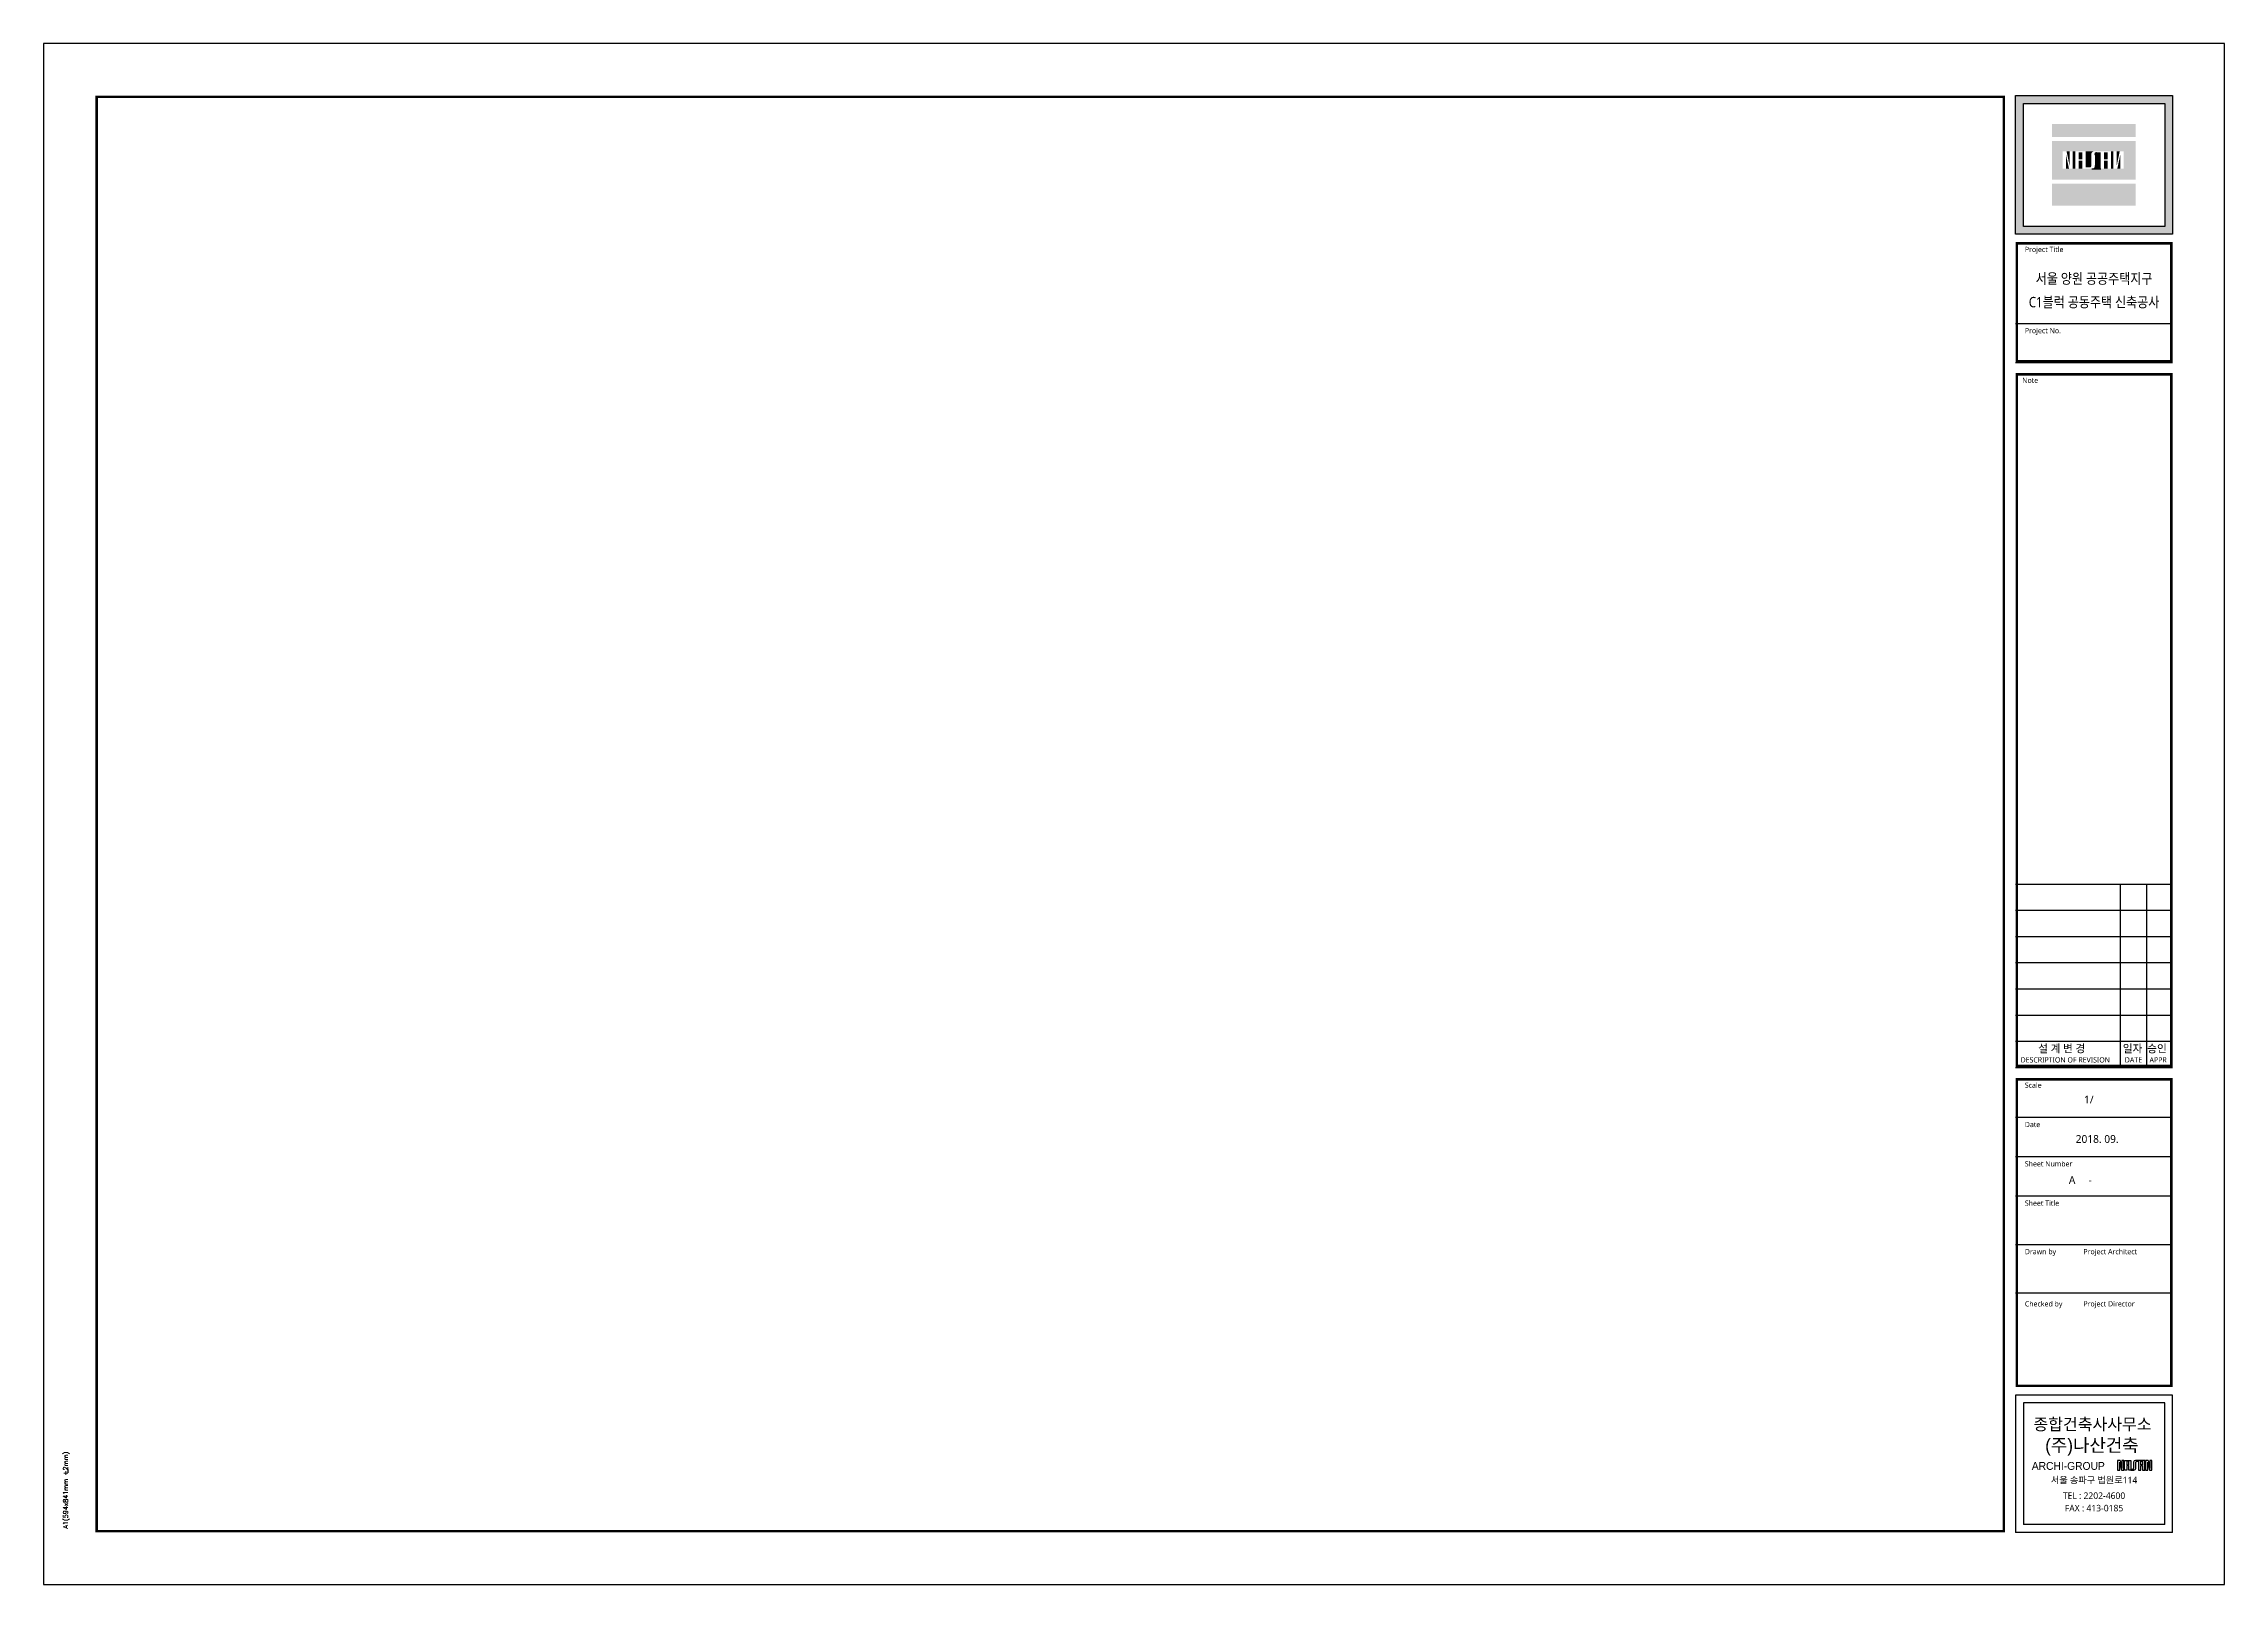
# Model space of a CAD drawing. Header units: millimetres. Extents: x 0 to 420, y 0 to 297.
import ezdxf
from ezdxf.enums import TextEntityAlignment as Align

# ---------------------------------------------------------------- set-up
doc = ezdxf.new("R2010")
doc.units = ezdxf.units.MM
doc.header["$LTSCALE"] = 50
for name, color, linetype in [('A-TEXT', 3, 'Continuous'), ('FORM', 3, 'Continuous'), ('TIT', 2, 'Continuous')]:
    doc.layers.add(name, color=color, linetype=linetype)
doc.styles.add('ACAD', font='txt_____7.ttf', dxfattribs={"height": 2.2})
doc.styles.add('NASAN-1', font='malgun_8.ttf')
doc.styles.add('NASAN1', font='malgun_8.ttf')
doc.styles.add('NASAN2', font='malgun_8.ttf')
doc.styles.add('T1', font='HYGTRE_F.TTF')

msp = doc.modelspace()

# ---------------------------------------------------------------- hatches: boundary and pattern name
for points in [[(402.92, 281.2), (386.78, 281.2), (386.78, 278.68), (402.92, 278.68)], [(394.05, 273.11), (394.05, 272.8, 0.414214), (394.36, 273.11)], [(395.71, 275.39, 1), (395.09, 275.39, 1)], [(402.92, 269.69), (386.77, 269.69), (386.77, 265.47), (402.92, 265.47)]]:
    msp.add_hatch(color=252).paths.add_polyline_path(points)
at = {"layer": 'FORM'}
h = msp.add_hatch(color=256, dxfattribs=at)
h.paths.add_polyline_path([(410.01, 286.66), (379.78, 286.66), (379.78, 259.94), (410.01, 259.94)])
h.paths.add_polyline_path([(408.5, 285.15), (408.5, 261.45), (381.29, 261.45), (381.29, 285.15)], flags=16)

# ---------------------------------------------------------------- linework, layer by layer
at = {"color": 252}
for p, q in [((395.09, 273.18, 0), (395.09, 272.57, 0)), ((394.48, 272.57, 0), (396.2, 272.57, 0))]:
    msp.add_line(p, q, dxfattribs=at)
msp.add_lwpolyline([(395.71, 275.39, -1), (395.09, 275.39, -1)], format="xyb", close=True, dxfattribs=at)
msp.add_circle((395.4, 275.39, 0), 0.306, dxfattribs=at)
for points in [[(386.78, 277.92, 0), (388.86, 277.92, 0), (386.78, 270.46, 0), (388.86, 270.46, 0)], [(388.86, 277.92, 0), (388.86, 275.93, 0), (400.59, 277.92, 0), (400.59, 275.93, 0)], [(400.59, 277.92, 0), (402.93, 277.92, 0), (400.59, 270.46, 0), (402.93, 270.46, 0)], [(389.49, 275.32, 0), (389.49, 272.57, 0), (390.07, 272.57, 0)], [(389.6, 275.93, 0), (390.18, 275.93, 0), (390.18, 273.17, 0)], [(390.81, 275.93, 0), (391.31, 275.93, 0), (390.81, 272.57, 0), (391.31, 272.57, 0)], [(391.94, 275.7, 0), (392.63, 275.7, 0), (391.94, 274.37, 0), (392.63, 274.37, 0)], [(391.94, 274.13, 0), (392.63, 274.13, 0), (391.94, 272.57, 0), (392.63, 272.57, 0)], [(393.26, 275.93, 0), (394.36, 275.93, 0), (393.26, 273.11, 0), (394.36, 273.11, 0)], [(393.26, 273.11, 0), (394.05, 273.11, 0), (393.26, 272.8, 0), (394.05, 272.8, 0)], [(394.97, 275.93, 0), (394.36, 275.93, 0), (394.81, 275.91, 0)], [(394.81, 275.91, 0), (394.36, 275.93, 0), (394.66, 275.85, 0)], [(394.66, 275.85, 0), (394.36, 275.93, 0), (394.54, 275.75, 0)], [(394.54, 275.75, 0), (394.36, 275.93, 0), (394.44, 275.62, 0)], [(394.44, 275.62, 0), (394.36, 275.93, 0), (394.38, 275.48, 0)], [(394.38, 275.48, 0), (394.36, 275.93, 0), (394.36, 275.32, 0)], [(395.01, 272.88, 0), (395.09, 272.57, 0), (395.07, 273.02, 0)], [(395.07, 273.02, 0), (395.09, 272.57, 0), (395.09, 273.18, 0)], [(395.09, 275.39, 0), (396.2, 275.39, 0), (395.09, 272.57, 0), (396.2, 272.57, 0)], [(395.4, 275.7, 0), (396.2, 275.7, 0), (395.4, 275.39, 0), (396.2, 275.39, 0)], [(396.83, 275.7, 0), (397.52, 275.7, 0), (396.83, 274.37, 0), (397.52, 274.37, 0)], [(396.83, 274.13, 0), (397.52, 274.13, 0), (396.83, 272.57, 0), (397.52, 272.57, 0)], [(398.15, 275.93, 0), (398.64, 275.93, 0), (398.15, 272.57, 0), (398.64, 272.57, 0)], [(399.27, 275.93, 0), (399.85, 275.93, 0), (399.27, 273.17, 0)], [(399.96, 275.32, 0), (399.38, 272.57, 0), (399.96, 272.57, 0)], [(388.86, 272.57, 0), (388.86, 270.46, 0), (400.59, 272.57, 0), (400.59, 270.46, 0)], [(394.48, 272.57, 0), (395.09, 272.57, 0), (394.65, 272.59, 0)], [(394.65, 272.59, 0), (395.09, 272.57, 0), (394.79, 272.65, 0)], [(394.79, 272.65, 0), (395.09, 272.57, 0), (394.91, 272.75, 0)], [(394.91, 272.75, 0), (395.09, 272.57, 0), (395.01, 272.88, 0)]]:
    msp.add_solid(points, dxfattribs=at)
at = {"layer": 'FORM'}
for p, q in [((379.78, 259.94), (379.78, 286.66)), ((379.78, 286.66), (410.01, 286.66)), ((410.01, 286.66), (410.01, 259.94)), ((381.29, 261.45), (381.29, 285.15)), ((381.29, 285.15), (408.5, 285.15)), ((408.5, 285.15), (408.5, 261.45)), ((408.5, 261.45), (381.29, 261.45)), ((410.01, 259.94), (379.78, 259.94)), ((379.78, 242.79), (410.01, 242.79)), ((410.01, 235.22), (379.78, 235.22)), ((379.78, 134.84), (410.01, 134.84)), ((399.92, 134.84), (399.92, 99.53)), ((404.97, 134.84), (404.97, 99.53)), ((379.78, 129.79), (410.01, 129.79)), ((379.78, 124.75), (410.01, 124.75)), ((379.78, 119.7), (410.01, 119.7)), ((379.78, 114.66), (410.01, 114.66)), ((379.78, 109.61), (410.01, 109.61)), ((379.78, 104.57), (410.01, 104.57)), ((379.78, 99.53), (410.01, 99.53)), ((379.78, 89.94), (410.01, 89.94)), ((379.78, 82.38), (410.01, 82.38)), ((379.78, 74.81), (410.01, 74.81)), ((379.78, 65.46), (410.01, 65.46)), ((379.78, 56.11), (410.01, 56.11)), ((379.78, 36.46), (379.78, 9.99)), ((410.01, 36.46), (379.78, 36.46)), ((381.29, 34.94), (381.29, 11.5)), ((408.5, 34.94), (381.29, 34.94)), ((408.5, 11.5), (408.5, 34.94)), ((410.01, 9.99), (410.01, 36.46)), ((410.01, 9.99), (379.78, 9.99)), ((408.5, 11.5), (381.29, 11.5))]:
    msp.add_line(p, q, dxfattribs=at)
at = {"layer": 'FORM', "color": 7}
for p, q in [((399.44, 23.86), (399.44, 22.01)), ((399.9, 23.86), (399.44, 23.86)), ((399.44, 22.01), (399.84, 22.01)), ((399.84, 22.01), (399.84, 23.53)), ((399.84, 23.53), (400.16, 22.01)), ((399.9, 23.86), (400.22, 22.34)), ((400.16, 22.01), (400.62, 22.01)), ((400.62, 23.86), (400.22, 23.86)), ((400.22, 23.86), (400.22, 22.34)), ((400.62, 22.01), (400.62, 23.86)), ((400.78, 22.01), (400.78, 23.86)), ((400.78, 23.86), (401.97, 23.86)), ((401.19, 22.01), (400.78, 22.01)), ((401.19, 23.73), (401.19, 23)), ((401.57, 23.73), (401.19, 23.73)), ((401.19, 23), (401.57, 23)), ((401.57, 22.87), (401.19, 22.87)), ((401.19, 22.87), (401.19, 22.01)), ((401.57, 23), (401.57, 23.73)), ((401.57, 22.01), (401.57, 22.87)), ((401.97, 22.01), (401.57, 22.01)), ((401.97, 23.86), (401.97, 22.01)), ((402.36, 22.13), (401.97, 22.13)), ((401.97, 22.13), (401.97, 22.01)), ((401.97, 22.01), (402.59, 22.01)), ((402.52, 23.52), (402.52, 22.3)), ((403.48, 23.86), (402.86, 23.86)), ((402.93, 22.34), (402.93, 23.56)), ((403.1, 23.73), (403.48, 23.73)), ((403.48, 23.86), (403.48, 23.73)), ((404.67, 23.86), (403.48, 23.86)), ((403.48, 23.86), (403.48, 22.01)), ((403.48, 22.01), (403.89, 22.01)), ((403.89, 23), (403.89, 23.73)), ((403.89, 23.73), (404.26, 23.73)), ((404.26, 23), (403.89, 23)), ((403.89, 22.01), (403.89, 22.87)), ((403.89, 22.87), (404.26, 22.87)), ((404.26, 23.73), (404.26, 23)), ((404.26, 22.87), (404.26, 22.01)), ((404.26, 22.01), (404.67, 22.01)), ((404.67, 22.01), (404.67, 23.86)), ((405.29, 23.86), (404.83, 23.86)), ((404.83, 23.86), (404.83, 22.01)), ((404.83, 22.01), (405.23, 22.01)), ((405.23, 22.01), (405.23, 23.53)), ((405.23, 23.53), (405.55, 22.01)), ((405.29, 23.86), (405.61, 22.34)), ((405.55, 22.01), (406.02, 22.01)), ((405.61, 23.86), (405.61, 22.34)), ((406.02, 23.86), (405.61, 23.86)), ((406.02, 22.01), (406.02, 23.86))]:
    msp.add_line(p, q, dxfattribs=at)
at = {"layer": 'FORM', "const_width": 0.499}
for points in [[(377.52, 10.24), (377.52, 286.41), (10.24, 286.41), (10.24, 10.24)], [(380.03, 258.18), (409.76, 258.18), (409.76, 235.47), (380.03, 235.47)], [(409.76, 99.78), (409.76, 232.95), (380.03, 232.95), (380.03, 99.78)], [(409.76, 38.22), (409.76, 97.26), (380.03, 97.26), (380.03, 38.22)]]:
    msp.add_lwpolyline(points, close=True, dxfattribs=at)
at = {"layer": 'FORM', "color": 7}
for centre, major_axis, start_param, end_param in [((402.36, 22.3), (-0.119, 0.119), 2.356194, 3.926991), ((402.86, 23.52), (0.238, 0.238), 0.785398, 2.356194), ((402.59, 22.34), (-0.238, 0.238), 2.356194, 3.926991), ((403.1, 23.56), (-0.119, 0.119), -0.785398, 0.785398)]:
    msp.add_ellipse(centre, major_axis=major_axis, ratio=1, start_param=start_param, end_param=end_param, dxfattribs=at)
at = {"layer": 'TIT', "color": 5}
msp.add_lwpolyline([(420, 296.65), (0, 296.65), (0, 0), (420, 0)], close=True, dxfattribs=at)
msp.add_lwpolyline([(4.73, 21.49), (4.73, 22.14)], dxfattribs=at)

# ---------------------------------------------------------------- texts
at = {"layer": 'A-TEXT', "linetype": 'Continuous', "style": 'NASAN-1', "width": 0.85}
for s, p in [('서울 양원 공공주택지구', (394.9, 250.41)), ('C1블럭 공동주택 신축공사', (394.9, 245.88))]:
    msp.add_text(s, height=2, dxfattribs=at).set_placement(p, align=Align.CENTER)
at = {"layer": 'FORM', "color": 7, "linetype": 'Continuous', "style": 'NASAN2'}
for s, height, p in [('Project Title', 1.0089, (381.57, 256.52)), ('Project No.', 1.0089, (381.57, 240.88)), ('Note', 1.008, (381.06, 231.32))]:
    msp.add_text(s, height=height, dxfattribs=at).set_placement(p)
at = {"layer": 'FORM', "color": 7}
for s, height, style, p in [('DESCRIPTION OF REVISION', 1.0089, 'NASAN2', (380.75, 100.48)), ('설 계 변 경', 1.498, 'NASAN2', (384.15, 102.41)), ('일자', 1.498, 'NASAN2', (400.44, 102.41)), ('DATE', 1.009, 'NASAN2', (400.82, 100.48)), ('승인', 1.498, 'NASAN2', (405.15, 102.41)), ('APPR', 1.009, 'NASAN2', (405.58, 100.48)), ('Scale', 1.009, 'NASAN2', (381.57, 95.6)), ('Date', 1.009, 'NASAN2', (381.57, 88.04)), ('Sheet Number', 1.0089, 'NASAN2', (381.57, 80.47)), ('Sheet Title', 1.0089, 'NASAN2', (381.57, 72.9)), ('Drawn by  ', 1.009, 'NASAN2', (381.57, 63.56)), ('Project Architect  ', 1.0089, 'NASAN1', (392.84, 63.56)), ('Checked by  ', 1.0089, 'NASAN2', (381.57, 53.51)), ('Project Director  ', 1.0089, 'NASAN1', (392.84, 53.51))]:
    msp.add_text(s, height=height, dxfattribs=dict(at, style=style)).set_placement(p)
at = {"layer": 'FORM', "color": 3, "linetype": 'Continuous', "style": 'NASAN2'}
for s, p in [('1/', (392.97, 92.6)), ('2018. 09.', (391.37, 85)), ('A     -', (390.05, 77.11))]:
    msp.add_text(s, height=1.5, dxfattribs=at).set_placement(p)
at = {"layer": 'FORM', "color": 7, "linetype": 'Continuous', "style": 'T1', "width": 1}
for s, height, p in [('종합건축사사무소', 2.267, (383.22, 29.7)), ('(주)나산건축', 2.519, (385.49, 25.53)), ('ARCHI-GROUP ', 1.5116, (382.91, 22.05))]:
    msp.add_text(s, height=height, dxfattribs=at).set_placement(p)
at = {"layer": 'FORM', "color": 7, "linetype": 'Continuous', "style": 'NASAN2'}
for s, p in [('서울 송파구 법원로114', (394.9, 19.45)), ('TEL : 2202-4600', (394.9, 16.45)), ('FAX : 413-0185', (394.9, 14.05))]:
    msp.add_text(s, height=1.2596, dxfattribs=at).set_placement(p, align=Align.CENTER)
at = {"layer": 'TIT', "color": 5, "style": 'ACAD'}
msp.add_text('A1(594x841mm +2mm)', height=0.8989, rotation=90, dxfattribs=at).set_placement((4.69, 10.73))

doc.saveas('drawing.dxf')
